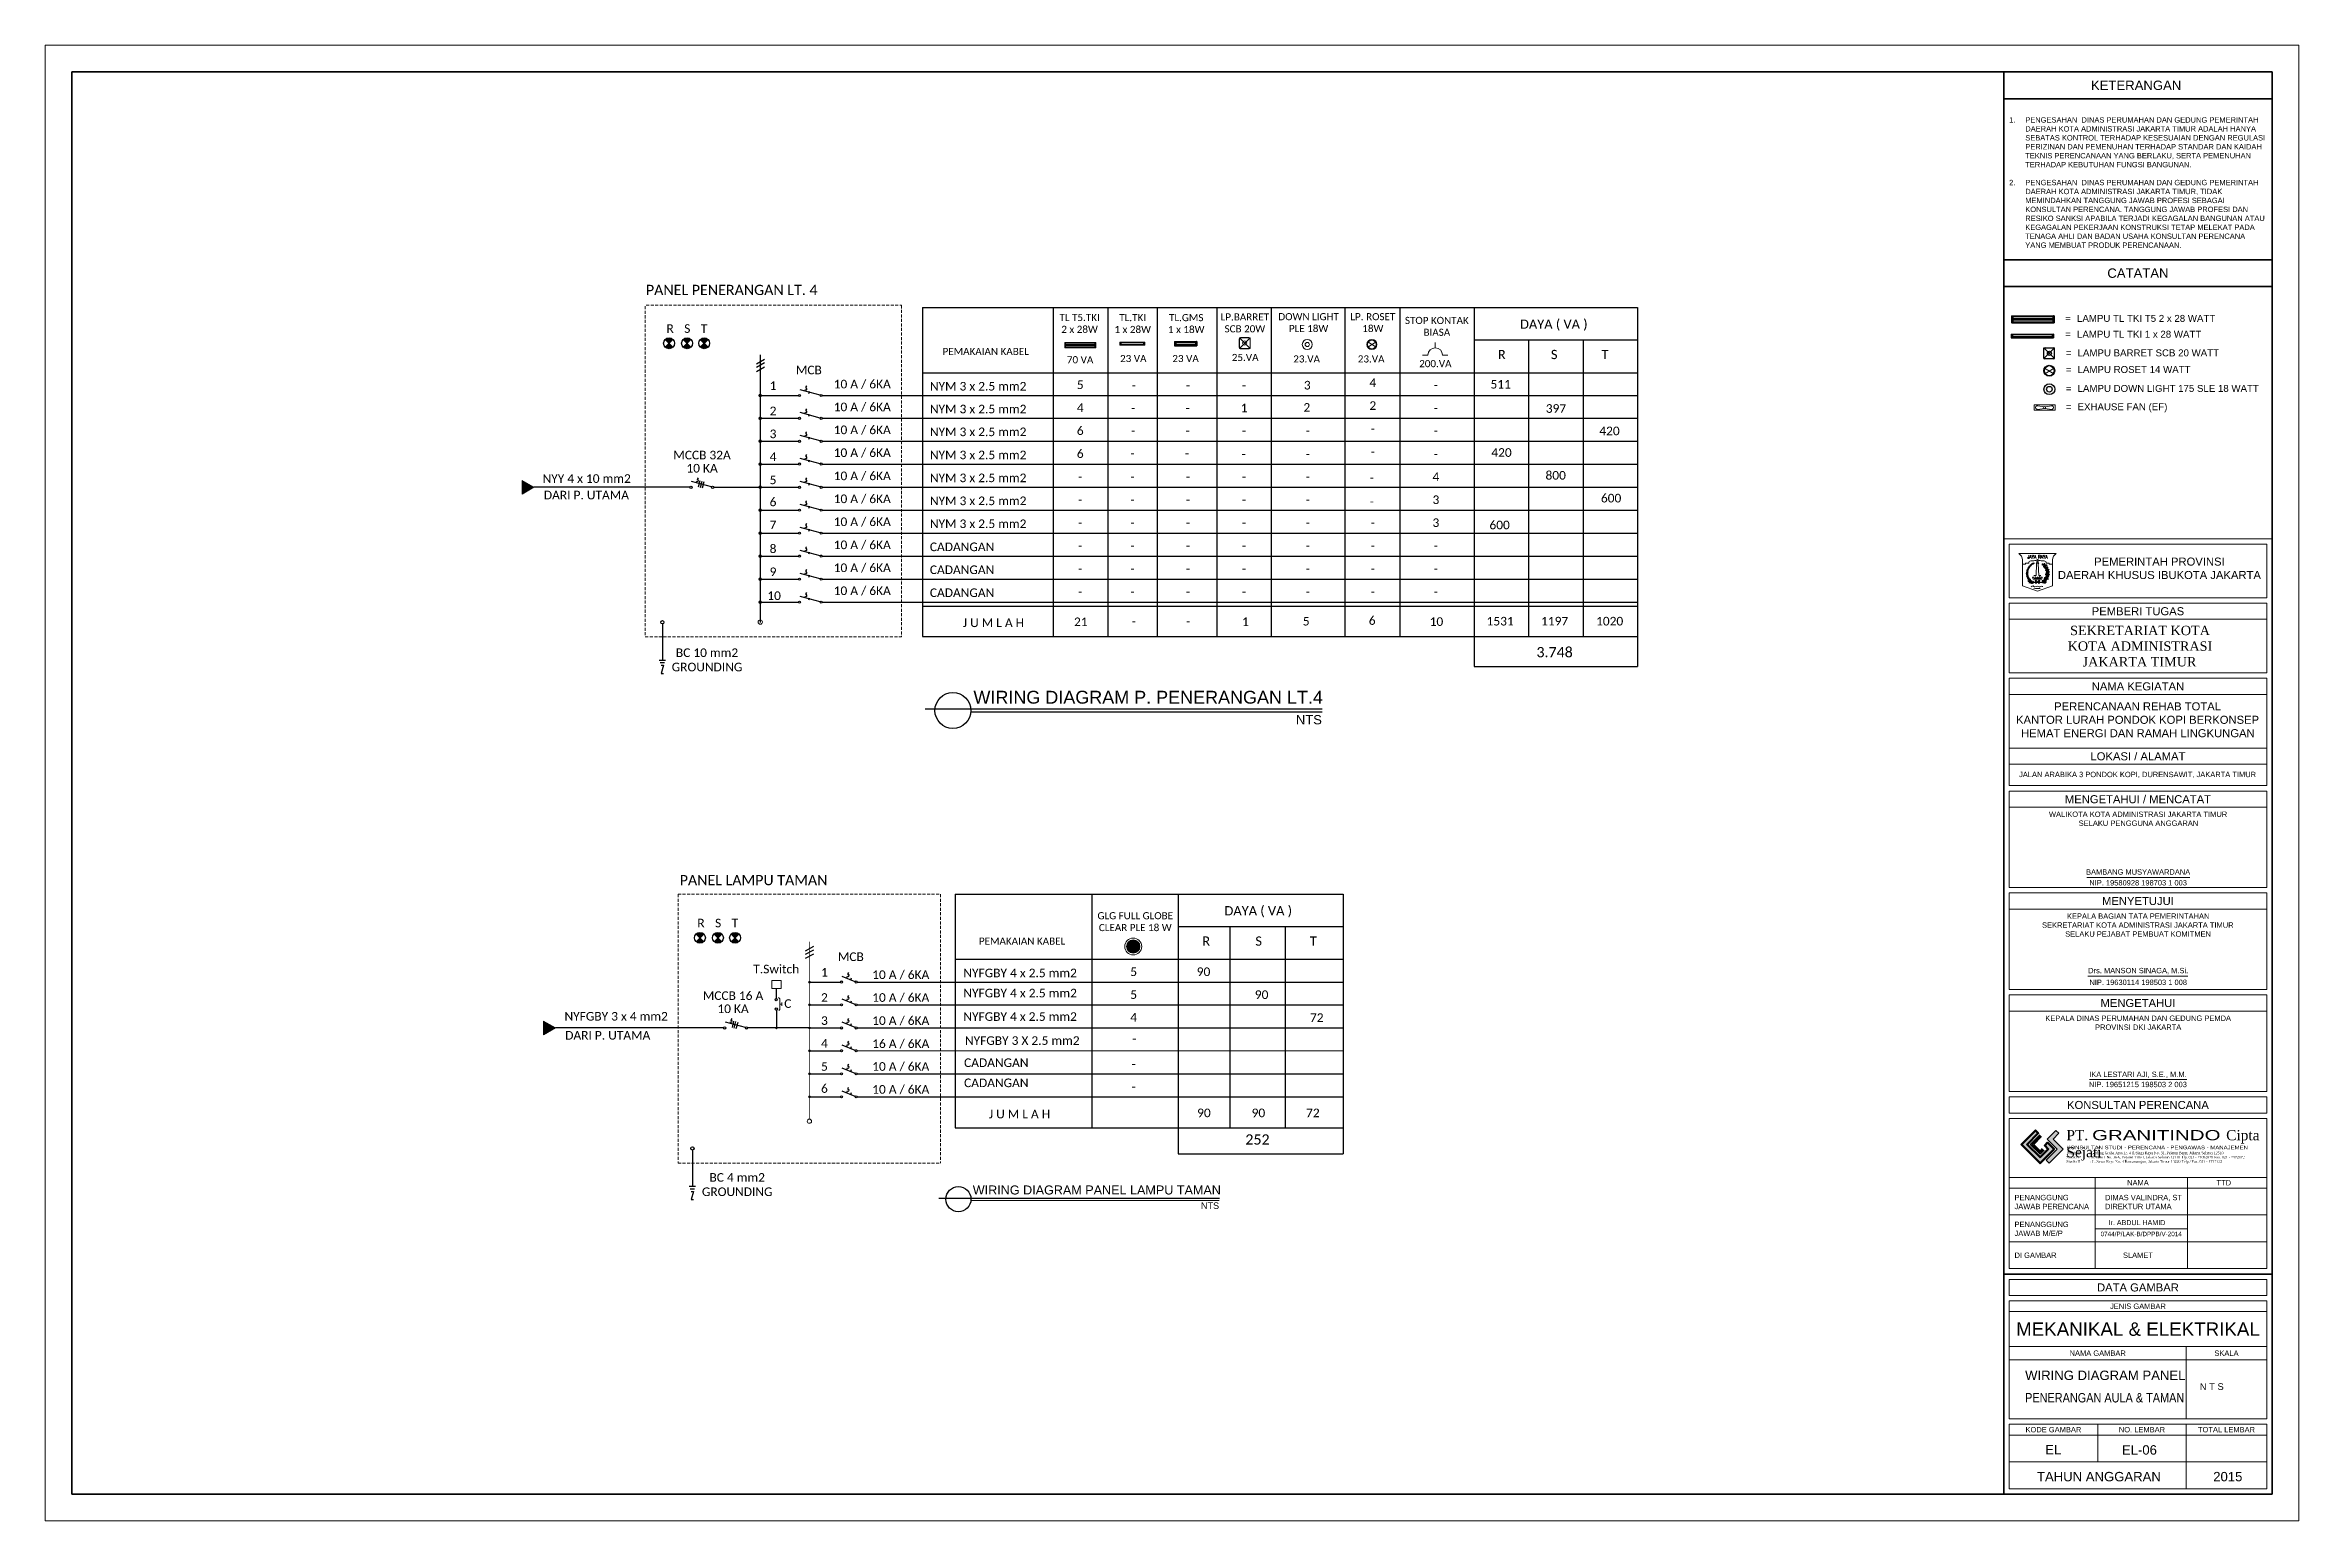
# Model space of a CAD drawing. Header units: millimetres. Extents: x -17012 to 53751, y -5570 to 5430.
# Drawn here: x 18963 to 35763, y -5570 to 5430 of the extents above; entities that cross this region are included whole.
import ezdxf
from ezdxf.enums import TextEntityAlignment as Align

# ---------------------------------------------------------------- set-up
doc = ezdxf.new("R2010")
doc.units = ezdxf.units.MM
doc.linetypes.add('DASHED2', pattern=[0.375, 0.25, -0.125])
for name, color, linetype in [('A6', 8, 'Continuous'), ('D1', 1, 'Continuous'), ('D2', 1, 'Continuous'), ('HCH', 8, 'Continuous'), ('HT', 8, 'Continuous'), ('potongan', 210, 'Continuous')]:
    doc.layers.add(name, color=color, linetype=linetype)
for name, color, linetype, lineweight in [('ars', 11, 'Continuous', 5), ('dinding', 5, 'Continuous', 15), ('GRS KOP', 1, 'Continuous', 35), ('HACH', 252, 'Continuous', 0), ('kop', 7, 'Continuous', 20), ('lan', 7, 'Continuous', 15), ('logo', 7, 'Continuous', 50), ('Notasi', 2, 'Continuous', 20)]:
    doc.layers.add(name, color=color, linetype=linetype, lineweight=lineweight)
doc.styles.add('BARU', font='complex.shx')
doc.styles.add('ST DIMENSI', font='calibri.ttf')
doc.styles.get("Standard").update_dxf_attribs({"font": 'arial.ttf'})
doc.styles.add('style2', font='verdana.ttf')

msp = doc.modelspace()

# ---------------------------------------------------------------- texts
at = {"color": 0, "style": 'style2'}
for s, insert, char_height, width, attachment_point in [('{\\fArial|b0|i0|c0|p34;WIRING DIAGRAM P. PENERANGAN LT.4}', (25883, 617), 95.89, 2938.19, 1), ('{\\fArial|b0|i0|c0|p34;NTS}', (28480, 436), 69.24, 767.88, 3), ('{\\fArial|b0|i0|c0|p34;WIRING DIAGRAM PANEL LAMPU TAMAN}', (25878, -3070), 67.12, 2512.7, 1), ('{\\fArial|b0|i0|c0|p34;NTS}', (27714, -3196), 48.46, 537.52, 3)]:
    msp.add_mtext(s, dxfattribs=dict(at, insert=insert, char_height=char_height, width=width, attachment_point=attachment_point))
at = {"layer": 'HCH', "color": 3}
for s, height, p in [('=', 51.6, (34021, 3367)), ('LAMPU TL TKI T5 2 x 28 WATT', 51.65, (34109, 3367)), ('=', 51.6, (34021, 3249)), ('LAMPU TL TKI 1 x 28 WATT', 51.65, (34109, 3249)), ('=', 51.6, (34025, 3110)), ('LAMPU BARRET SCB 20 WATT', 51.65, (34113, 3110)), ('LAMPU ROSET 14 WATT', 51.65, (34113, 2986)), ('=', 51.6, (34025, 2986)), ('=', 51.6, (34025, 2845)), ('LAMPU DOWN LIGHT 175 SLE 18 WATT', 51.65, (34113, 2845)), ('=', 51.6, (34025, 2708)), ('EXHAUSE FAN (EF)', 51.65, (34113, 2708))]:
    msp.add_text(s, height=height, dxfattribs=at).set_placement(p)
at = {"layer": 'Notasi', "color": 1, "width": 1934.32, "attachment_point": 2, "style": 'ST DIMENSI'}
for s, insert, char_height in [('PANEL PENERANGAN LT. 4', (24081, 3643), 76.31), ('3.748', (30215, 943), 76.3), ('PANEL LAMPU TAMAN', (24244, -756), 76.31), ('252', (28000, -2689), 76.3)]:
    msp.add_mtext(s, dxfattribs=dict(at, insert=insert, char_height=char_height))
at = {"layer": 'Notasi', "attachment_point": 2, "style": 'ST DIMENSI'}
for s, insert, char_height, width in [('TL T5.TKI\\P2 x 28W', (26674, 3426), 53, 330.44), ('TL.TKI\\P1 x 28W', (27070, 3425), 53, 340.29), ('TL.GMS\\P1 x 18W', (27469, 3425), 53, 340.29), ('LP.BARRET SCB 20W', (27906, 3430), 52.99, 394.5), ('DOWN LIGHT PLE 18W', (28381, 3432), 52.99, 550.17), ('LP. ROSET\\P18W', (28860, 3432), 53, 596.83), ('STOP KONTAK BIASA', (29337, 3404), 52.99, 552.91), ('DAYA ( VA ) ', (30209, 3384), 68.89, 571.52), ('R', (23622, 3349), 64.1, 1015.42), ('S', (23750, 3349), 64.1, 1015.42), ('T', (23875, 3349), 64.1, 1015.42), ('MCB', (24656, 3040), 64.1, 1015.42), ('PEMAKAIAN KABEL', (25974, 3173), 52.99, 648.4), ('70 VA', (26678, 3111), 53, 258.86), (' 23 VA', (27065, 3120), 53, 280.27), ('23 VA', (27464, 3120), 53, 280.27), (' 25.VA', (27899, 3128), 53, 219.23), (' 23.VA', (28357, 3117), 53, 219.23), (' 23.VA', (28838, 3117), 53, 219.23), ('200.VA', (29326, 3082), 53, 219.23), ('R', (29821, 3158), 68.9, 285), ('S', (30212, 3158), 68.9, 285), ('T', (30591, 3158), 68.9, 285), ('1', (24389, 2924), 64.1, 1015.42), ('10 A / 6KA', (25054, 2935), 64.1, 1109.16), ('NYM 3 x 2.5 mm2', (25918, 2919), 64.1, 1015.42), ('5', (26679, 2930), 64.1, 1015.42), ('-', (27079, 2927), 64.1, 1015.42), ('-', (27482, 2927), 64.1, 1015.42), ('-', (27900, 2927), 64.1, 1015.42), ('3', (28371, 2927), 64.1, 1015.42), ('4', (28860, 2946), 64.1, 1015.42), ('-', (29330, 2928), 64.1, 1015.42), ('511', (29813, 2934), 64.1, 1015.42), ('2', (24389, 2735), 64.1, 1015.42), ('10 A / 6KA', (25054, 2765), 64.1, 1109.16), ('NYM 3 x 2.5 mm2', (25918, 2749), 64.1, 1015.42), ('4', (26679, 2759), 64.1, 1015.42), ('-', (27073, 2757), 64.1, 1015.42), ('-', (27480, 2757), 64.1, 1015.42), ('1', (27900, 2757), 64.1, 1015.42), ('2', (28368, 2761), 64.1, 1015.42), ('2', (28860, 2775), 64.1, 1015.42), ('-', (29330, 2758), 64.1, 1015.42), ('397', (30225, 2753), 64.1, 1015.42), ('3', (24389, 2564), 64.1, 1015.42), ('10 A / 6KA', (25054, 2594), 64.1, 1109.16), ('NYM 3 x 2.5 mm2', (25918, 2579), 64.1, 1015.42), ('6', (26679, 2588), 64.1, 1015.42), ('-', (27073, 2587), 64.1, 1015.42), ('-', (27480, 2587), 64.1, 1015.42), ('-', (27900, 2587), 64.1, 1015.42), ('-', (28375, 2587), 64.1, 1015.42), ('-', (28860, 2604), 64.1, 1015.42), ('-', (29330, 2587), 64.1, 1015.42), ('420', (30624, 2586), 64.1, 1015.42), ('MCCB 32A', (23860, 2406), 64.1, 1015.42), ('4', (24389, 2394), 64.1, 1015.42), ('10 A / 6KA', (25054, 2424), 64.1, 1109.16), ('NYM 3 x 2.5 mm2', (25918, 2407), 64.1, 1015.42), ('6', (26679, 2417), 64.1, 1015.42), ('-', (27069, 2419), 64.1, 1015.42), ('-', (27475, 2419), 64.1, 1015.42), ('-', (27897, 2415), 64.1, 1015.42), ('-', (28375, 2415), 64.1, 1015.42), ('-', (28860, 2432), 64.1, 1015.42), ('-', (29330, 2415), 64.1, 1015.42), ('420', (29819, 2425), 64.1, 1015.42), ('NYY 4 x 10 mm2', (23000, 2231), 64.1, 1106.44), ('10 KA', (23860, 2308), 64.1, 1015.42), ('5', (24389, 2221), 64.1, 1015.42), ('10 A / 6KA', (25054, 2251), 64.1, 1109.16), ('NYM 3 x 2.5 mm2', (25918, 2236), 64.1, 1015.42), ('-', (26679, 2244), 64.1, 1015.42), ('-', (27069, 2244), 64.1, 1015.42), ('-', (27482, 2244), 64.1, 1015.42), ('-', (27900, 2244), 64.1, 1015.42), ('-', (28375, 2244), 64.1, 1015.42), ('-', (28852, 2237), 64.1, 1015.42), ('4', (29330, 2244), 64.1, 1015.42), ('800', (30223, 2255), 64.1, 1015.42), ('DARI P. UTAMA', (22998, 2108), 64.1, 1283.23), ('6', (24389, 2057), 64.1, 1015.42), ('10 A / 6KA', (25054, 2080), 64.1, 1109.16), ('NYM 3 x 2.5 mm2', (25918, 2065), 64.1, 1015.42), ('-', (26679, 2073), 64.1, 1015.42), ('-', (27069, 2073), 64.1, 1015.42), ('-', (27482, 2073), 64.1, 1015.42), ('-', (27900, 2073), 64.1, 1015.42), ('-', (28375, 2073), 64.1, 1015.42), ('-', (28853, 2060), 64.1, 1015.42), ('3', (29330, 2073), 64.1, 1015.42), ('600', (30636, 2085), 64.1, 1015.42), ('7', (24389, 1886), 64.1, 1015.42), ('10 A / 6KA', (25054, 1909), 64.1, 1109.16), ('NYM 3 x 2.5 mm2', (25918, 1894), 64.1, 1015.42), ('-', (26679, 1902), 64.1, 1015.42), ('-', (26679, 1902), 64.1, 1015.42), ('-', (27069, 1902), 64.1, 1015.42), ('-', (27482, 1902), 64.1, 1015.42), ('-', (27900, 1902), 64.1, 1015.42), ('-', (28375, 1902), 64.1, 1015.42), ('-', (28860, 1902), 64.1, 1015.42), ('3', (29330, 1902), 64.1, 1015.42), ('600', (29805, 1885), 64.1, 1015.42), ('8', (24389, 1708), 64.1, 1015.42), ('10 A / 6KA', (25054, 1737), 64.1, 1109.16), ('CADANGAN', (25798, 1722), 64.1, 1015.42), ('-', (26679, 1730), 64.1, 1015.42), ('-', (27069, 1730), 64.1, 1015.42), ('-', (27482, 1730), 64.1, 1015.42), ('-', (27900, 1730), 64.1, 1015.42), ('-', (28375, 1730), 64.1, 1015.42), ('-', (28860, 1730), 64.1, 1015.42), ('-', (29330, 1730), 64.1, 1015.42), ('9', (24389, 1536), 64.1, 1015.42), ('10 A / 6KA', (25054, 1566), 64.1, 1109.16), ('CADANGAN', (25798, 1551), 64.1, 1015.42), ('-', (26679, 1559), 64.1, 1015.42), ('-', (27069, 1559), 64.1, 1015.42), ('-', (27482, 1559), 64.1, 1015.42), ('-', (27900, 1559), 64.1, 1015.42), ('-', (28375, 1559), 64.1, 1015.42), ('-', (28860, 1559), 64.1, 1015.42), ('-', (29330, 1559), 64.1, 1015.42), ('10', (24397, 1358), 64.1, 1015.42), ('10 A / 6KA', (25054, 1395), 64.1, 1109.16), ('CADANGAN', (25798, 1380), 64.1, 1015.42), ('-', (26679, 1388), 64.1, 1015.42), ('-', (27069, 1388), 64.1, 1015.42), ('-', (27482, 1388), 64.1, 1015.42), ('-', (27900, 1388), 64.1, 1015.42), ('-', (28375, 1388), 64.1, 1015.42), ('-', (28860, 1388), 64.1, 1015.42), ('-', (29330, 1388), 64.1, 1015.42), ('6', (28855, 1173), 64.1, 1015.42), ('J U M L A H ', (26032, 1156), 64.1, 1015.42), ('21', (26683, 1163), 64.1, 1015.42), ('-', (27079, 1168), 64.1, 1015.42), ('-', (27483, 1168), 64.1, 1015.42), ('1', (27910, 1164), 64.1, 1015.42), ('5', (28363, 1168), 64.1, 1015.42), ('10', (29334, 1165), 64.1, 1015.42), ('1531', (29809, 1168), 64.1, 1015.42), ('1197', (30215, 1168), 64.1, 1015.42), ('1020', (30625, 1168), 64.1, 1015.42), ('BC 10 mm2 \\PGROUNDING', (23897, 933), 64.1, 1015.42), ('DAYA ( VA ) ', (28006, -988), 68.89, 571.52), ('R', (23852, -1082), 64.1, 1015.42), ('S', (23980, -1082), 64.1, 1015.42), ('T', (24105, -1082), 64.1, 1015.42), ('GLG FULL GLOBE CLEAR PLE 18 W', (27089, -1033), 52.99, 648.4), ('MCB', (24969, -1333), 64.1, 1015.42), ('PEMAKAIAN KABEL', (26245, -1222), 52.99, 648.4), ('R', (27618, -1214), 68.9, 285), ('S', (28009, -1214), 68.9, 285), ('T', (28416, -1214), 68.9, 285), ('T.Switch', (24413, -1425), 64.1, 1015.42), ('1', (24772, -1449), 64.1, 1015.42), ('10 A / 6KA', (25341, -1467), 64.1, 466.08), ('NYFGBY 4 x 2.5 mm2', (26231, -1454), 64.1, 1015.42), ('5', (27077, -1445), 64.1, 1015.42), ('90', (27598, -1445), 64.1, 1015.42), ('MCCB 16 A', (24091, -1623), 64.1, 1015.42), ('2', (24772, -1637), 64.1, 1015.42), ('10 A / 6KA', (25341, -1637), 64.1, 466.08), ('NYFGBY 4 x 2.5 mm2', (26231, -1604), 64.1, 1015.42), ('5', (27077, -1615), 64.1, 1015.42), ('90', (28031, -1616), 64.1, 1015.42), ('NYFGBY 3 x 4 mm2', (23220, -1777), 64.1, 1106.44), ('10 KA', (24091, -1721), 64.1, 1015.42), ('C', (24499, -1682), 64.1, 1015.42), ('3', (24772, -1809), 64.1, 1015.42), ('10 A / 6KA', (25341, -1809), 64.1, 466.08), ('NYFGBY 4 x 2.5 mm2', (26231, -1779), 64.1, 1015.42), ('4', (27077, -1785), 64.1, 1015.42), ('72', (28442, -1787), 64.1, 1015.42), ('DARI P. UTAMA', (23157, -1919), 64.1, 1283.23), ('4', (24772, -1979), 64.1, 1015.42), ('16 A / 6KA', (25341, -1981), 64.1, 466.08), ('NYFGBY 3 X 2.5 mm2', (26247, -1958), 64.1, 1015.42), ('-', (27082, -1944), 64.1, 1015.42), ('5', (24772, -2151), 64.1, 1015.42), ('10 A / 6KA', (25341, -2151), 64.1, 466.08), ('CADANGAN', (26053, -2123), 64.1, 1015.42), ('-', (27077, -2132), 64.1, 1015.42), ('6', (24772, -2315), 64.1, 1015.42), ('10 A / 6KA', (25341, -2322), 64.1, 466.08), ('CADANGAN', (26053, -2273), 64.1, 1015.42), ('-', (27077, -2302), 64.1, 1015.42), ('J U M L A H ', (26226, -2506), 64.1, 1015.42), ('90', (27601, -2497), 64.1, 1015.42), ('90', (28007, -2497), 64.1, 1015.42), ('72', (28413, -2497), 64.1, 1015.42), ('BC 4 mm2 \\PGROUNDING', (24122, -2978), 64.1, 1015.42)]:
    msp.add_mtext(s, dxfattribs=dict(at, insert=insert, char_height=char_height, width=width))

# ---------------------------------------------------------------- blocks, each defined once
blk = doc.blocks.new('hqrq')
at = {"layer": 'HCH', "color": 6}
for p, q in [((913260, 351551), (913264, 351551)), ((913260, 351551), (913260, 351516)), ((913260, 351516), (913264, 351516)), ((913264, 351516), (913260, 351516)), ((913264, 351551), (913438, 351551)), ((913264, 351551), (913264, 351516)), ((913268, 351537), (913264, 351537)), ((913268, 351536), (913264, 351536)), ((913268, 351530), (913264, 351530)), ((913268, 351529), (913264, 351529)), ((913264, 351516), (913438, 351516)), ((913264, 351516), (913438, 351516)), ((913268, 351538), (913268, 351527)), ((913432, 351541), (913270, 351541)), ((913270, 351541), (913270, 351525)), ((913432, 351525), (913270, 351525)), ((913432, 351541), (913432, 351525)), ((913434, 351538), (913434, 351527)), ((913434, 351537), (913438, 351537)), ((913434, 351536), (913438, 351536)), ((913434, 351530), (913438, 351530)), ((913434, 351529), (913438, 351529)), ((913438, 351551), (913438, 351516)), ((913442, 351551), (913438, 351551)), ((913442, 351516), (913438, 351516)), ((913438, 351516), (913442, 351516)), ((913442, 351551), (913442, 351516))]:
    blk.add_line(p, q, dxfattribs=at)
for centre, start, end in [((913270, 351538), 90, 180), ((913270, 351527), 180, 270), ((913432, 351538), 0, 90), ((913432, 351527), 270, 0)]:
    blk.add_arc(centre, 2.36, start, end, dxfattribs=at)
blk = doc.blocks.new('tlhh')
at = {"layer": 'HCH', "color": 2}
for p, q in [((910691, 351563), (910695, 351563)), ((910691, 351563), (910691, 351534)), ((910691, 351534), (910695, 351534)), ((910691, 351534), (910691, 351505)), ((910695, 351534), (910691, 351534)), ((910695, 351563), (911036, 351563)), ((910695, 351563), (910695, 351534)), ((910699, 351553), (910695, 351553)), ((910699, 351552), (910695, 351552)), ((910699, 351546), (910695, 351546)), ((910699, 351545), (910695, 351545)), ((910695, 351534), (911036, 351534)), ((910695, 351534), (910695, 351505)), ((910695, 351534), (911036, 351534)), ((910699, 351524), (910695, 351524)), ((910699, 351523), (910695, 351523)), ((910699, 351517), (910695, 351517)), ((910699, 351516), (910695, 351516)), ((910699, 351554), (910699, 351543)), ((910699, 351526), (910699, 351515)), ((911029, 351557), (910702, 351557)), ((910702, 351557), (910702, 351541)), ((911029, 351541), (910702, 351541)), ((911029, 351528), (910702, 351528)), ((910702, 351528), (910702, 351512)), ((911029, 351512), (910702, 351512)), ((911029, 351557), (911029, 351541)), ((911029, 351528), (911029, 351512)), ((911032, 351554), (911032, 351543)), ((911032, 351553), (911036, 351553)), ((911032, 351552), (911036, 351552)), ((911032, 351546), (911036, 351546)), ((911032, 351545), (911036, 351545)), ((911032, 351526), (911032, 351515)), ((911032, 351524), (911036, 351524)), ((911032, 351523), (911036, 351523)), ((911032, 351517), (911036, 351517)), ((911032, 351516), (911036, 351516)), ((911036, 351563), (911036, 351534)), ((911040, 351563), (911036, 351563)), ((911036, 351534), (911036, 351505)), ((911040, 351534), (911036, 351534)), ((911036, 351534), (911040, 351534)), ((911040, 351563), (911040, 351534)), ((911040, 351534), (911040, 351505)), ((910695, 351505), (910691, 351505)), ((910695, 351505), (911036, 351505)), ((911036, 351505), (911040, 351505))]:
    blk.add_line(p, q, dxfattribs=at)
for centre, start, end in [((910702, 351554), 90, 180), ((910702, 351543), 180, 270), ((910702, 351526), 90, 180), ((910702, 351515), 180, 270), ((911029, 351554), 0, 90), ((911029, 351543), 270, 0), ((911029, 351526), 0, 90), ((911029, 351515), 270, 0)]:
    blk.add_arc(centre, 2.36, start, end, dxfattribs=at)
blk = doc.blocks.new('mmj4')
at = {"layer": 'HCH', "color": 3}
for p, q in [((911156, 351563), (911160, 351563)), ((911156, 351563), (911156, 351534)), ((911156, 351534), (911160, 351534)), ((911160, 351534), (911156, 351534)), ((911160, 351563), (911500, 351563)), ((911160, 351563), (911160, 351534)), ((911164, 351553), (911160, 351553)), ((911164, 351552), (911160, 351552)), ((911164, 351546), (911160, 351546)), ((911164, 351545), (911160, 351545)), ((911160, 351534), (911500, 351534)), ((911160, 351534), (911500, 351534)), ((911164, 351554), (911164, 351543)), ((911494, 351557), (911166, 351557)), ((911166, 351557), (911166, 351541)), ((911494, 351541), (911166, 351541)), ((911493, 351557), (911493, 351541)), ((911496, 351554), (911496, 351543)), ((911496, 351553), (911500, 351553)), ((911496, 351552), (911500, 351552)), ((911496, 351546), (911500, 351546)), ((911496, 351545), (911500, 351545)), ((911500, 351563), (911500, 351534)), ((911504, 351563), (911500, 351563)), ((911504, 351534), (911500, 351534)), ((911500, 351534), (911504, 351534)), ((911504, 351563), (911504, 351534))]:
    blk.add_line(p, q, dxfattribs=at)
for centre, start, end in [((911166, 351554), 90, 180), ((911166, 351543), 180, 270), ((911494, 351554), 0, 90), ((911494, 351543), 270, 0)]:
    blk.add_arc(centre, 2.36, start, end, dxfattribs=at)
blk = doc.blocks.new('EDE 1E')
at = {"layer": 'HACH'}
for p, q in [((2603736, 335663), (2602871, 334799)), ((2602893, 335642), (2603714, 334820))]:
    blk.add_line(p, q, dxfattribs=at)
at = {"layer": 'HCH'}
for p, q in [((2602858, 334903), (2602858, 335558)), ((2602871, 335663), (2603736, 335663)), ((2602871, 334799), (2602871, 335663)), ((2602871, 334799), (2603736, 334799)), ((2602976, 335676), (2603631, 335676)), ((2602976, 334786), (2603631, 334786)), ((2603736, 334799), (2603736, 335663)), ((2603749, 334903), (2603749, 335558))]:
    blk.add_line(p, q, dxfattribs=at)
blk.add_circle((2603320, 335223), 169, dxfattribs=at)
for centre, start, end in [((2602976, 335558), 90, 180), ((2602976, 334903), 180, 270), ((2603631, 335558), 0, 90), ((2603631, 334903), 270, 0)]:
    blk.add_arc(centre, 118, start, end, dxfattribs=at)
blk = doc.blocks.new('E1C1')
at = {"layer": 'HACH'}
for p, q in [((2608244, 335411), (2609001, 334945)), ((2609036, 335411), (2608279, 334945))]:
    blk.add_line(p, q, dxfattribs=at)
blk.add_circle((2608640, 335206), 387, dxfattribs=at)
at = {"layer": 'HCH'}
blk.add_circle((2608640, 335206), 445, dxfattribs=at)
blk = doc.blocks.new('thr3')
at = {"layer": 'HCH'}
for radius in [44.5, 23.2]:
    blk.add_circle((912893, 351514), radius, dxfattribs=at)
blk = doc.blocks.new('TBN5R')
at = {"layer": 'dinding', "color": 1, "ltscale": 150}
for p, q in [((913908.9, 349718.4), (913904.4, 349745.8)), ((913915.9, 349718.4), (913920.4, 349745.8)), ((913908.9, 349713), (913904.4, 349685.6)), ((913915.9, 349713), (913920.4, 349685.6))]:
    blk.add_line(p, q, dxfattribs=at)
blk.add_lwpolyline([(913901.2, 349762.3), (913924.8, 349762.3), (913924.8, 349669.1), (913901.2, 349669.1)], close=True, dxfattribs=at)
blk.add_circle((913912.4, 349715.7), 4.41, dxfattribs=at)
for centre, start, end in [((913912.4, 349747.3), 349.15972, 190.84028), ((913912.4, 349684.1), 169.15972, 10.84028)]:
    blk.add_arc(centre, 8.12, start, end, dxfattribs=at)
blk = doc.blocks.new('logo granitindo baru')
at = {"layer": 'logo'}
for points in [[(1.03, 1.463), (0.916, 1.574), (0.366, 1.024), (1.1, 0.289), (1.652, 0.843), (1.392, 1.098), (1.281, 0.987), (1.423, 0.84), (1.102, 0.519), (0.594, 1.025)], [(1.721, 1.576), (1.381, 1.236), (1.771, 0.842), (1.341, 0.407), (1.454, 0.294), (2.001, 0.844), (1.609, 1.237), (1.835, 1.464)]]:
    blk.add_hatch(color=8, dxfattribs=at).paths.add_polyline_path(points)
at = {"layer": 'Defpoints'}
blk.add_point((9.7, 0), dxfattribs=at)
at = {"layer": 'logo'}
blk.add_lwpolyline([(1.03, 1.463), (0.916, 1.574), (0.366, 1.024), (1.1, 0.289), (1.652, 0.843), (1.392, 1.098), (1.281, 0.987), (1.423, 0.84), (1.102, 0.519), (0.594, 1.025), (1.03, 1.463), (0.916, 1.574)], dxfattribs=at)
at = {"layer": 'logo', "lineweight": 13}
for points in [[(1.089, 1.403), (0.713, 1.026), (1.101, 0.638), (1.258, 0.794)], [(1.112, 1.38), (0.759, 1.026), (1.101, 0.683), (1.235, 0.817)], [(1.134, 1.357), (0.803, 1.026), (1.101, 0.728), (1.213, 0.839)], [(1.157, 1.334), (0.85, 1.026), (1.101, 0.775), (1.189, 0.863)]]:
    blk.add_lwpolyline(points, dxfattribs=at)
at = {"layer": 'logo', "lineweight": 0}
blk.add_lwpolyline([(1.721, 1.576), (1.381, 1.236), (1.771, 0.842), (1.341, 0.407), (1.454, 0.294), (2.001, 0.844), (1.609, 1.237), (1.835, 1.464), (1.721, 1.576)], dxfattribs=at)
at = {"layer": 'logo', "insert": (2.134, 0.975), "char_height": 0.1, "attachment_point": 1}
blk.add_mtext_dynamic_manual_height_columns('{\\f@Arial Unicode MS|b0|i0|c0|p34;\\H1.4x;\\W1.2;KONSULTAN STUDI - PERENCANA - PENGAWAS - MANAJEMEN\\fTimes New Roman|b0|i0|c0|p18;\\P\\pt0.9;\\H0.71429x;\\W1;Domisili ^I: Gedung Graha Arsa Lt. 4 Jl.Siaga Raya No. 31, Pejaten Barat, Jakarta Selatan 12510\\PStudio I ^I: Jl. Batu I No. 36A, Pejaten Timur, Jakarta Selatan 12510 Tlp. 021 - 71082879 Fax. 021 - 7972072\\PStudio II          : Jl. Sawo Raya No. 4 Rawamangun, Jakarta Timur 13220 Telp / Fax. 021 - 4717152}', width=9.56937, gutter_width=0, heights=[1.67], dxfattribs=at)
at = {"layer": 'logo', "insert": (2.134, 1.589), "char_height": 0.4, "width": 7.66452, "attachment_point": 1}
blk.add_mtext('{\\fTimes New Roman|b0|i0|c0|p18;PT. \\fCityBlueprint|b0|i0|c2|p2;\\W1.5;GRANITINDO \\fTimes New Roman|b0|i0|c0|p18;\\W1;Cipta Sejati}', dxfattribs=at)
blk = doc.blocks.new('kop')
at = {"layer": 'ars'}
for p, q in [((74.521, 35.599), (74.496, 35.614)), ((74.534, 35.595), (74.538, 35.581)), ((74.578, 35.526), (74.553, 35.541)), ((74.578, 35.526), (74.581, 35.555)), ((74.6, 35.468), (74.612, 35.457)), ((74.614, 35.467), (74.614, 35.452)), ((74.634, 35.366), (74.615, 35.388)), ((74.631, 35.289), (74.635, 35.273)), ((74.634, 35.366), (74.643, 35.394)), ((74.642, 35.304), (74.637, 35.29)), ((74.472, 34.989), (74.502, 34.992)), ((74.537, 35.048), (74.537, 35.078)), ((74.552, 35.066), (74.578, 35.081)), ((74.621, 35.202), (74.607, 35.228)), ((74.621, 35.202), (74.64, 35.225))]:
    blk.add_line(p, q, dxfattribs=at)
for centre, radius, start, end in [((73.816, 35.253), 0.061, 2.2926, 66.75394), ((73.901, 35.312), 0.061, 182.2926, 246.75394), ((73.906, 35.362), 0.061, 172.39949, 236.86083), ((73.812, 35.319), 0.061, 352.39949, 56.86083), ((73.916, 35.414), 0.061, 164.61904, 229.08037), ((73.817, 35.384), 0.061, 344.61904, 49.08037), ((73.933, 35.316), 0.061, 120.67989, 185.14122), ((74.278, 35.315), 0.405, 114.0856, 237.63251), ((73.842, 35.364), 0.061, 300.67989, 5.14122), ((73.923, 35.456), 0.0488, 158.86486, 223.3262), ((73.936, 35.271), 0.061, 130.573, 195.03434), ((73.852, 35.424), 0.061, 292.89943, 357.36077), ((73.937, 35.365), 0.061, 112.89943, 177.36077), ((73.842, 35.44), 0.0488, 338.86486, 43.3262), ((73.837, 35.302), 0.061, 310.573, 15.03434), ((73.873, 35.469), 0.0488, 287.14526, 351.60659), ((73.935, 35.415), 0.0488, 107.14526, 171.60659), ((73.942, 35.493), 0.0488, 150.29963, 214.76097), ((73.859, 35.489), 0.0488, 330.29963, 34.76097), ((73.948, 35.451), 0.0488, 98.58003, 163.04136), ((73.894, 35.513), 0.0488, 278.58003, 343.04136), ((73.961, 35.528), 0.0488, 145.79893, 210.26027), ((73.879, 35.531), 0.0488, 325.79893, 30.26027), ((73.916, 35.552), 0.0488, 274.07933, 338.54067), ((73.965, 35.485), 0.0488, 94.07933, 158.54067), ((73.985, 35.56), 0.0488, 139.36791, 203.82924), ((73.904, 35.572), 0.0488, 319.36791, 23.82924), ((73.984, 35.517), 0.0488, 87.6483, 152.10964), ((73.943, 35.589), 0.0488, 267.6483, 332.10964), ((74.012, 35.589), 0.0488, 133.84164, 198.30297), ((73.932, 35.609), 0.0488, 313.84164, 18.30297), ((74.007, 35.547), 0.0488, 82.12203, 146.58337), ((73.973, 35.622), 0.0488, 262.12203, 326.58337), ((74.036, 35.612), 0.0439, 126.62395, 191.08528), ((73.967, 35.639), 0.0439, 306.62395, 11.08528), ((74.026, 35.575), 0.0439, 74.90434, 139.36568), ((74.005, 35.646), 0.0439, 254.90434, 319.36568), ((74, 35.656), 0.0352, 303.96096, 8.42229), ((74.054, 35.632), 0.0352, 123.96096, 188.42229), ((74.045, 35.603), 0.0352, 72.24135, 136.70269), ((74.03, 35.66), 0.0352, 252.24135, 316.70269), ((74.027, 35.676), 0.0352, 297.74061, 2.20194), ((74.078, 35.647), 0.0352, 117.74061, 182.20194), ((74.066, 35.619), 0.0352, 66.021, 130.48234), ((74.057, 35.677), 0.0352, 246.021, 310.48234), ((74.097, 35.661), 0.0281, 113.40069, 177.86202), ((74.058, 35.688), 0.0281, 293.40069, 357.86202), ((74.086, 35.64), 0.0281, 61.68108, 126.14242), ((74.082, 35.687), 0.0281, 241.68108, 306.14242), ((74.082, 35.701), 0.0281, 293.40069, 357.86202), ((74.121, 35.674), 0.0281, 113.40069, 177.86202), ((74.11, 35.653), 0.0281, 61.68108, 126.14242), ((74.106, 35.7), 0.0281, 241.68108, 306.14242), ((74.117, 35.713), 0.0281, 260.93685, 325.39819), ((74.136, 35.669), 0.0281, 80.93685, 145.39819), ((74.232, 35.315), 0.405, 302.36749, 44.48513), ((74.485, 35.674), 0.0613, 235.51536, 280.6207), ((74.445, 35.613), 0.0507, 1.42482, 71.62404), ((74.541, 35.601), 0.0613, 235.51536, 280.6207), ((74.589, 35.652), 0.0795, 151.18188, 225.99565), ((74.502, 35.54), 0.0507, 1.42482, 71.62404), ((74.526, 35.44), 0.0795, 20.9123, 95.72607), ((74.592, 35.547), 0.0795, 200.9123, 275.72607), ((74.464, 35.633), 0.0795, 331.18188, 45.99565), ((74.611, 35.596), 0.0507, 162.59462, 232.79384), ((74.623, 35.449), 0.0613, 217.22881, 262.33415), ((74.538, 35.6), 0.0613, 313.59796, 358.7033), ((74.663, 35.361), 0.0795, 171.16409, 245.97786), ((74.552, 35.301), 0.0795, 351.16409, 65.97786), ((74.566, 35.403), 0.0507, 343.13827, 53.33749), ((74.562, 35.252), 0.0507, 331.52956, 41.72878), ((74.684, 35.504), 0.0795, 133.19986, 208.01363), ((74.559, 35.525), 0.0795, 313.19986, 28.01363), ((74.682, 35.427), 0.0507, 150.06789, 220.26711), ((74.688, 35.241), 0.0507, 128.27812, 198.47734), ((74.721, 35.315), 0.0795, 113.30268, 188.11645), ((74.611, 35.377), 0.0795, 293.30268, 8.11645), ((74.611, 35.447), 0.0613, 301.07123, 346.17657), ((73.829, 35.191), 0.061, 12.66278, 77.12411), ((73.902, 35.264), 0.061, 192.66278, 257.12411), ((73.907, 35.225), 0.061, 200.21515, 264.67648), ((73.844, 35.143), 0.061, 20.21515, 84.67648), ((73.921, 35.183), 0.061, 206.16011, 270.62144), ((73.867, 35.095), 0.061, 26.16011, 90.62144), ((73.943, 35.23), 0.061, 140.94317, 205.40451), ((73.841, 35.243), 0.061, 320.94317, 25.40451), ((73.941, 35.145), 0.061, 208.50798, 272.96932), ((73.891, 35.055), 0.061, 28.50798, 92.96932), ((73.957, 35.19), 0.061, 140.94317, 205.40451), ((73.854, 35.203), 0.061, 320.94317, 25.40451), ((73.921, 35.015), 0.061, 40.03108, 104.49242), ((73.953, 35.113), 0.061, 220.03108, 284.49242), ((73.974, 35.153), 0.061, 146.90284, 211.36418), ((73.871, 35.155), 0.061, 326.90284, 31.36418), ((73.956, 34.978), 0.061, 49.20062, 113.66196), ((73.971, 35.08), 0.061, 229.20062, 293.66196), ((73.997, 35.115), 0.061, 146.69526, 211.1566), ((73.893, 35.117), 0.061, 326.69526, 31.1566), ((74.021, 35.084), 0.061, 144.86352, 209.32486), ((73.918, 35.089), 0.061, 324.86352, 29.32486), ((73.99, 34.949), 0.061, 44.42228, 108.88361), ((74.014, 35.049), 0.061, 224.42228, 288.88361), ((74.049, 35.054), 0.061, 144.49027, 208.9516), ((73.946, 35.059), 0.061, 324.49027, 28.9516), ((74.08, 35.031), 0.061, 156.18026, 220.64159), ((73.978, 35.016), 0.061, 336.18026, 40.64159), ((74.567, 35.052), 0.0795, 137.1076, 211.92137), ((74.441, 35.064), 0.0795, 317.1076, 31.92137), ((74.547, 34.969), 0.0507, 83.44322, 153.64244), ((74.537, 35.042), 0.0613, 234.44656, 279.55191), ((74.569, 34.993), 0.0612, 69.89618, 144.70994), ((74.541, 35.085), 0.0612, 249.89618, 324.70994), ((74.582, 35.119), 0.0613, 176.98724, 222.09259), ((74.509, 35.12), 0.0507, 302.89671, 13.09593), ((74.644, 35.186), 0.0795, 153.08913, 227.9029), ((74.627, 35.286), 0.0613, 205.62009, 250.72544), ((74.52, 35.163), 0.0795, 333.08913, 47.9029), ((74.629, 35.078), 0.0507, 106.58179, 176.78101), ((74.591, 35.141), 0.0613, 257.58513, 302.69047), ((74.602, 35.228), 0.0795, 271.02002, 345.83379), ((74.68, 35.129), 0.0795, 91.02002, 165.83379), ((74.63, 35.285), 0.0613, 279.28146, 324.3868)]:
    blk.add_arc(centre, radius, start, end, dxfattribs=at)
at = {"layer": 'ars', "color": 11}
for centre, radius, start, end in [((74.491, 34.995), 0.0613, 158.86957, 203.97492), ((74.422, 35.02), 0.0507, 284.77904, 354.97826), ((74.44, 34.986), 0.016, 270, 302.36749)]:
    blk.add_arc(centre, radius, start, end, dxfattribs=at)
at = {"layer": 'ars'}
for points, start_tangent, end_tangent in [([(74.461, 35.651), (74.466, 35.634), (74.45, 35.624), (74.429, 35.623), (74.426, 35.64), (74.439, 35.661), (74.444, 35.672), (74.461, 35.663), (74.461, 35.651)], (0.714442, -0.699695), (0.714442, -0.699695)), ([(74.518, 35.578), (74.523, 35.561), (74.507, 35.551), (74.486, 35.55), (74.483, 35.567), (74.496, 35.588), (74.501, 35.599), (74.518, 35.589), (74.518, 35.578)], (0.714442, -0.699695), (0.714442, -0.699695)), ([(74.594, 35.435), (74.593, 35.416), (74.574, 35.412), (74.555, 35.418), (74.556, 35.435), (74.576, 35.451), (74.584, 35.459), (74.597, 35.445), (74.594, 35.435)], (0.458819, -0.88853), (0.458819, -0.88853)), ([(74.596, 35.277), (74.591, 35.26), (74.572, 35.259), (74.554, 35.269), (74.559, 35.285), (74.581, 35.297), (74.591, 35.303), (74.601, 35.287), (74.596, 35.277)], (0.270637, -0.962681), (0.270637, -0.962681)), ([(74.571, 35.605), (74.582, 35.591), (74.6, 35.598), (74.612, 35.615), (74.601, 35.627), (74.576, 35.629), (74.564, 35.631), (74.562, 35.612), (74.571, 35.605)], (0.149901, -0.988701), (0.149901, -0.988701)), ([(74.644, 35.445), (74.652, 35.429), (74.671, 35.432), (74.687, 35.445), (74.678, 35.46), (74.654, 35.467), (74.643, 35.472), (74.637, 35.453), (74.644, 35.445)], (-0.068112, -0.997678), (-0.068112, -0.997678)), ([(74.66, 35.272), (74.661, 35.253), (74.68, 35.25), (74.699, 35.256), (74.697, 35.273), (74.677, 35.288), (74.669, 35.297), (74.656, 35.282), (74.66, 35.272)], (-0.433585, -0.901113), (-0.433585, -0.901113)), ([(74.463, 35.013), (74.447, 35.004), (74.433, 35.018), (74.428, 35.037), (74.443, 35.045), (74.467, 35.037), (74.479, 35.034), (74.474, 35.016), (74.463, 35.013)], (-0.515761, -0.856733), (-0.515761, -0.856733)), ([(74.551, 35.127), (74.539, 35.113), (74.521, 35.122), (74.51, 35.139), (74.522, 35.151), (74.547, 35.151), (74.559, 35.152), (74.56, 35.133), (74.551, 35.127)], (-0.223771, -0.974642), (-0.223771, -0.974642)), ([(74.549, 35.011), (74.537, 34.997), (74.548, 34.981), (74.566, 34.972), (74.576, 34.985), (74.573, 35.01), (74.573, 35.022), (74.554, 35.021), (74.549, 35.011)], (-0.942817, -0.33331), (-0.942817, -0.33331)), ([(74.614, 35.117), (74.608, 35.1), (74.624, 35.089), (74.645, 35.088), (74.649, 35.104), (74.636, 35.126), (74.631, 35.137), (74.614, 35.128), (74.614, 35.117)], (-0.735998, -0.676983), (-0.735998, -0.676983))]:
    blk.add_spline(points, degree=3, dxfattribs=dict(at, start_tangent=start_tangent, end_tangent=end_tangent))
for points in [[(74.445, 34.97), (74.47, 34.975), (74.522, 34.973), (74.56, 34.955)], [(74.445, 34.97), (74.468, 34.959), (74.518, 34.947), (74.56, 34.955)]]:
    blk.add_spline(points, degree=3, dxfattribs=at)
at = {"layer": 'GRS KOP'}
for p, q in [((73, 1), (73, 54)), ((83, 1), (83, 54)), ((73, 53), (83, 53)), ((73, 47), (83, 47)), ((73, 46), (83, 46)), ((73, 9.2), (83, 9.2))]:
    blk.add_line(p, q, dxfattribs=at)
blk.add_lwpolyline([(1, 54), (83, 54), (83, 1), (1, 1)], close=True, dxfattribs=at)
at = {"layer": 'kop', "color": 7}
for p, q in [((84, 55), (0, 55)), ((0, 55), (0, 0)), ((84, 55), (84, 0)), ((84, 55), (84, 0)), ((74.205, 35.69), (74.305, 35.69)), ((74.225, 35.67), (74.205, 35.23)), ((74.235, 35.698), (74.275, 35.698)), ((74.285, 35.67), (74.305, 35.23)), ((74.075, 35.17), (74.124, 35.17)), ((74.075, 35.17), (74.095, 35.09)), ((74.095, 35.09), (74.415, 35.09)), ((74.124, 35.23), (74.124, 35.228)), ((74.124, 35.23), (74.205, 35.23)), ((74.124, 35.228), (74.129, 35.228)), ((74.124, 35.17), (74.134, 35.13)), ((74.134, 35.13), (74.376, 35.13)), ((74.195, 35.15), (74.235, 35.15)), ((74.275, 35.15), (74.315, 35.15)), ((74.305, 35.23), (74.386, 35.23)), ((74.376, 35.13), (74.386, 35.17)), ((74.381, 35.228), (74.386, 35.228)), ((74.386, 35.23), (74.386, 35.228)), ((74.386, 35.17), (74.435, 35.17)), ((74.415, 35.09), (74.435, 35.17)), ((0, 0), (84, 0))]:
    blk.add_line(p, q, dxfattribs=at)
at = {"layer": 'kop'}
for p, q in [((83, 36.6), (73, 36.6)), ((73.2, 34.4), (73.2, 36.4)), ((82.8, 36.4), (73.2, 36.4)), ((82.8, 34.4), (82.8, 36.4)), ((82.8, 34.4), (73.2, 34.4)), ((73.2, 31.6), (73.2, 34.2)), ((82.8, 34.2), (73.2, 34.2)), ((82.8, 31.6), (82.8, 34.2)), ((82.8, 33.6), (73.2, 33.6)), ((82.8, 31.6), (73.2, 31.6)), ((73.2, 27.4), (73.2, 31.4)), ((82.8, 31.4), (73.2, 31.4)), ((82.8, 27.4), (82.8, 31.4)), ((82.8, 30.8), (73.2, 30.8)), ((82.8, 28.8), (73.2, 28.8)), ((82.8, 28.2), (73.2, 28.2)), ((82.8, 27.4), (73.2, 27.4)), ((73.2, 23.6), (73.2, 27.2)), ((82.8, 27.2), (73.2, 27.2)), ((82.8, 23.6), (82.8, 27.2)), ((82.8, 26.6), (73.2, 26.6)), ((82.8, 23.6), (73.2, 23.6)), ((76.089, 23.976), (79.928, 23.976)), ((73.2, 19.8), (73.2, 23.4)), ((82.8, 23.4), (73.2, 23.4)), ((82.8, 22.8), (73.2, 22.8)), ((82.8, 19.8), (82.8, 23.4)), ((76.127, 20.296), (79.863, 20.296)), ((82.8, 19.8), (73.2, 19.8)), ((73.2, 16), (73.2, 19.6)), ((82.8, 19.6), (73.2, 19.6)), ((82.8, 16), (82.8, 19.6)), ((82.8, 19), (73.2, 19)), ((82.8, 16), (73.2, 16)), ((73.2, 9.4), (73.2, 15)), ((82.8, 15), (73.2, 15)), ((82.8, 9.4), (82.8, 15)), ((82.8, 12.8), (73.2, 12.8)), ((76.4, 9.4), (76.4, 12.8)), ((79.842, 9.4), (79.842, 12.8)), ((82.8, 12.4), (73.2, 12.4)), ((73.2, 12.4), (73.2, 11.4)), ((82.8, 11.4), (73.2, 11.4)), ((82.8, 10.4), (73.2, 10.4)), ((82.8, 9.4), (73.2, 9.4)), ((73.2, 7.8), (82.8, 7.8)), ((73.2, 6.5), (82.8, 6.5)), ((73.2, 6), (82.8, 6)), ((79.8, 3.8), (79.8, 6.5)), ((76.5, 2.2), (76.5, 3.6)), ((79.8, 1.2), (79.8, 3.6)), ((73.2, 3.2), (82.8, 3.2)), ((73.2, 2.2), (82.8, 2.2))]:
    blk.add_line(p, q, dxfattribs=at)
at = {"layer": 'kop', "color": 5}
for p, q in [((74.955, 36.05), (73.555, 36.05)), ((73.695, 35.81), (73.695, 34.85)), ((73.695, 35.65), (73.815, 35.65)), ((73.815, 35.69), (73.815, 35.65)), ((73.815, 35.69), (73.935, 35.69)), ((73.935, 35.73), (73.935, 35.69)), ((74.575, 35.73), (74.575, 35.69)), ((74.695, 35.69), (74.575, 35.69)), ((74.695, 35.69), (74.695, 35.65)), ((74.815, 35.65), (74.695, 35.65)), ((74.815, 35.81), (74.815, 34.85)), ((73.695, 34.85), (74.255, 34.65)), ((74.225, 34.95), (74.171, 35.022)), ((74.255, 34.986), (74.203, 35.046)), ((74.225, 34.95), (74.21, 34.93)), ((74.255, 34.986), (74.307, 35.046)), ((74.255, 34.65), (74.815, 34.85)), ((74.285, 34.95), (74.339, 35.022)), ((74.285, 34.95), (74.3, 34.93))]:
    blk.add_line(p, q, dxfattribs=at)
at = {"layer": 'kop', "color": 7}
for points in [[(74.235, 35.698), (74.233, 35.701), (74.231, 35.704), (74.229, 35.707), (74.228, 35.71), (74.227, 35.713), (74.227, 35.715), (74.226, 35.718), (74.226, 35.72), (74.226, 35.723), (74.226, 35.725), (74.226, 35.728), (74.226, 35.731), (74.226, 35.733), (74.227, 35.736), (74.228, 35.738), (74.229, 35.741), (74.23, 35.743), (74.232, 35.746), (74.234, 35.749), (74.236, 35.753), (74.24, 35.758), (74.244, 35.763), (74.249, 35.77), (74.255, 35.778)], [(74.275, 35.698), (74.277, 35.701), (74.279, 35.704), (74.281, 35.707), (74.282, 35.71), (74.283, 35.713), (74.283, 35.715), (74.284, 35.718), (74.284, 35.72), (74.284, 35.723), (74.284, 35.725), (74.284, 35.728), (74.284, 35.731), (74.284, 35.733), (74.283, 35.736), (74.282, 35.738), (74.281, 35.741), (74.28, 35.743), (74.278, 35.746), (74.276, 35.749), (74.274, 35.753), (74.27, 35.758), (74.266, 35.763), (74.261, 35.77), (74.255, 35.778)]]:
    blk.add_lwpolyline(points, dxfattribs=at)
at = {"layer": 'kop', "color": 1}
blk.add_lwpolyline([(74.07, 34.97), (74.44, 34.97)], close=True, dxfattribs=at)
at = {"layer": 'kop', "color": 5}
for points in [[(74.21, 34.97), (74.18, 34.93)], [(74.3, 34.97), (74.33, 34.93)]]:
    blk.add_lwpolyline(points, dxfattribs=at)
at = {"layer": 'kop'}
for points in [[(76.189, 16.449), (79.826, 16.449)], [(76.4, 10.882), (79.842, 10.882)]]:
    blk.add_lwpolyline(points, dxfattribs=at)
for points in [[(73.2, 15.2), (82.8, 15.2), (82.8, 15.8), (73.2, 15.8)], [(73.2, 8.4), (82.8, 8.4), (82.8, 9), (73.2, 9)], [(73.2, 3.8), (82.8, 3.8), (82.8, 8.2), (73.2, 8.2)], [(73.2, 1.2), (82.8, 1.2), (82.8, 3.6), (73.2, 3.6)]]:
    blk.add_lwpolyline(points, close=True, dxfattribs=at)
at = {"layer": 'kop', "color": 5}
for centre, radius, start, end in [((73.419, 35.81), 0.276, 0, 60.51287), ((73.975, 35.73), 0.04, 90, 180), ((74.535, 35.73), 0.04, 0, 90), ((75.091, 35.81), 0.276, 119.48713, 180), ((74.187, 35.034), 0.02, 36.8699, 216.8699), ((74.323, 35.034), 0.02, 323.1301, 143.1301)]:
    blk.add_arc(centre, radius, start, end, dxfattribs=at)
at = {"layer": 'kop', "color": 7}
for centre, radius, start, end in [((74.198, 35.663), 0.0283, 15, 75), ((74.312, 35.663), 0.0283, 105, 165), ((74.079, 35.119), 0.12, 15, 65.38943), ((74.255, 35.15), 0.02, 0, 180), ((74.431, 35.119), 0.12, 114.61057, 165)]:
    blk.add_arc(centre, radius, start, end, dxfattribs=at)
at = {"layer": 'kop', "color": 1}
blk.add_arc((74.07, 34.986), 0.016, 237.63251, 270, dxfattribs=at)
at = {"layer": 'kop', "color": 5}
for points in [[(74.255, 35.83), (74.232, 35.807), (74.2, 35.793), (74.12, 35.782), (74.046, 35.777), (73.975, 35.77)], [(74.255, 35.83), (74.278, 35.807), (74.31, 35.793), (74.39, 35.782), (74.464, 35.777), (74.535, 35.77)], [(74.023, 34.99), (74.006, 34.984), (73.974, 34.992), (73.925, 35.01), (73.891, 35.041)], [(74.038, 34.971), (74.016, 34.967), (73.997, 34.959), (73.964, 34.956), (73.932, 34.964)], [(74.082, 34.965), (74.066, 34.956), (74.034, 34.952), (74.006, 34.952), (73.992, 34.948)], [(74.015, 34.807), (74.089, 34.844), (74.162, 34.807), (74.249, 34.833), (74.326, 34.809), (74.4, 34.83), (74.45, 34.817)], [(74.125, 34.97), (74.104, 34.959), (74.093, 34.947), (74.051, 34.932), (74.033, 34.937)], [(74.113, 34.984), (74.085, 34.986), (74.071, 34.993), (74.051, 34.993)], [(74.125, 34.97), (74.112, 34.996), (74.085, 35.02), (74.081, 35.031)], [(74.12, 34.747), (74.16, 34.759), (74.204, 34.744), (74.255, 34.753), (74.3, 34.744), (74.332, 34.758), (74.357, 34.749)]]:
    blk.add_spline(points, degree=3, dxfattribs=at)
at = {"xscale": 0.9500000000000455, "yscale": 0.9500000000000455, "zscale": 0.9500000000000455}
blk.add_blockref('logo granitindo baru', (73.307, 13.056), dxfattribs=at)
at = {"layer": 'kop'}
for s, height, p in [('KETERANGAN ', 0.35, (78, 53.5)), ('CATATAN', 0.35, (78, 46.5)), ('DAERAH KHUSUS IBUKOTA JAKARTA', 0.29998, (78.8, 35.25)), ('PEMERINTAH PROVINSI', 0.29998, (78.8, 35.75)), ('PEMBERI TUGAS', 0.3, (78, 33.9)), ('NAMA KEGIATAN', 0.3, (78, 31.1)), ('LOKASI / ALAMAT', 0.3, (78, 28.5)), ('JALAN ARABIKA 3 PONDOK KOPI, DURENSAWIT, JAKARTA TIMUR', 0.2, (77.986, 27.8)), ('MENGETAHUI / MENCATAT', 0.3, (78, 26.9)), ('BAMBANG MUSYAWARDANA', 0.19926, (78.007, 24.183)), ('NIP. 19580928 198703 1 003', 0.19926, (78.007, 23.78)), ('MENYETUJUI', 0.3, (78, 23.1)), ('Drs. MANSON SINAGA, M.Si.', 0.19926, (78.009, 20.496)), ('NIP. 19630114 198503 1 008', 0.19926, (78.009, 20.071)), ('MENGETAHUI', 0.3, (78, 19.3)), ('NIP. 19651215 198503 2 003', 0.2, (77.999, 16.264)), ('IKA LESTARI AJI, S.E., M.M.', 0.2, (77.999, 16.625)), ('KONSULTAN PERENCANA', 0.3, (78, 15.5)), ('NAMA', 0.2, (78, 12.6)), ('TTD', 0.2, (81.2, 12.6)), ('DATA GAMBAR', 0.3, (78, 8.7)), ('JENIS GAMBAR', 0.2, (78, 8)), ('MEKANIKAL & ELEKTRIKAL', 0.5, (78, 7.146)), ('NAMA GAMBAR', 0.2, (76.5, 6.25)), ('SKALA', 0.2, (81.3, 6.25)), ('KODE GAMBAR', 0.2, (74.85, 3.4)), ('NO. LEMBAR', 0.2, (78.15, 3.4)), ('TOTAL LEMBAR', 0.2, (81.3, 3.4)), ('EL', 0.35, (74.844, 2.65)), ('TAHUN ANGGARAN', 0.35, (76.545, 1.65)), ('2015', 0.35, (81.349, 1.65))]:
    blk.add_text(s, height=height, dxfattribs=at).set_placement(p, align=Align.MIDDLE)
at = {"layer": 'kop', "color": 5, "style": 'BARU', "width": 0.9}
blk.add_text('JAYA RAYA', height=0.12, dxfattribs=at).set_placement((74.255, 35.93), align=Align.MIDDLE)
at = {"layer": 'kop'}
blk.add_text('0744/P/LAK-B/DPPB/V-2014', height=0.16877, dxfattribs=at).set_placement((78.122, 10.609), align=Align.CENTER)
for s, insert, char_height, width, attachment_point in [('\\pi-0.6,l0.6,t0.6;1.^IPENGESAHAN  DINAS PERUMAHAN DAN GEDUNG PEMERINTAH DAERAH KOTA ADMINISTRASI JAKARTA TIMUR ADALAH HANYA SEBATAS KONTROL TERHADAP KESESUAIAN DENGAN REGULASI PERIZINAN DAN PEMENUHAN TERHADAP STANDAR DAN KAIDAH TEKNIS PERENCANAAN YANG BERLAKU, SERTA PEMENUHAN TERHADAP KEBUTUHAN FUNGSI BANGUNAN.\\P\\P2.^IPENGESAHAN  DINAS PERUMAHAN DAN GEDUNG PEMERINTAH DAERAH KOTA ADMINISTRASI JAKARTA TIMUR, TIDAK MEMINDAHKAN TANGGUNG JAWAB PROFESI SEBAGAI KONSULTAN PERENCANA. TANGGUNG JAWAB PROFESI DAN RESIKO SANKSI APABILA TERJADI KEGAGALAN BANGUNAN ATAU KEGAGALAN PEKERJAAN KONSTRUKSI TETAP MELEKAT PADA TENAGA AHLI DAN BADAN USAHA KONSULTAN PERENCANA YANG MEMBUAT PRODUK PERENCANAAN.', (73.2, 49.875), 0.2, 9.6, 4), ('PENANGGUNG\\PJAWAB PERENCANA', (73.4, 12.15), 0.2, 8.33062, 1), ('DIMAS VALINDRA, ST\\PDIREKTUR UTAMA', (76.77, 12.15), 0.2, 8.16499, 1), ('PENANGGUNG\\PJAWAB M/E/P', (73.4, 11.15), 0.2, 8.79211, 1), ('\\pi0.69141;Ir. ABDUL HAMID', (76.213, 11.211), 0.1893, 3.45995, 1), ('DI GAMBAR', (73.4, 10), 0.2, 7.59768, 1)]:
    blk.add_mtext(s, dxfattribs=dict(at, insert=insert, char_height=char_height, width=width, attachment_point=attachment_point))
at = {"layer": 'kop', "attachment_point": 1, "style": 'BARU'}
for s, width, insert, char_height in [('\\pi1.4375;{\\fRomantic|b0|i0|c2|p2;SEKRETARIAT KOTA\\P\\pi1.3461;KOTA ADMINISTRASI\\P\\pi1.9027;JAKARTA TIMUR}', 7.94943, (74.033, 33.359), 0.35), ('\\pi0.65609;{\\fArial|b0|i0|c0|p34;WALIKOTA KOTA ADMINISTRASI JAKARTA TIMUR\\P\\pi1.7645;SELAKU PENGGUNA ANGGARAN}', 7.94943, (74.027, 26.434), 0.2), ('\\pi1.5072;{\\fArial|b0|i0|c0|p34;KEPALA BAGIAN TATA PEMERINTAHAN\\P\\pi0.57794;SEKRETARIAT KOTA ADMINISTRASI JAKARTA TIMUR\\P\\pi1.4412;SELAKU PEJABAT PEMBUAT KOMITMEN}', 8.28085, (73.847, 22.638), 0.2), ('\\pi0.5226;{\\fArial|b0|i0|c0|p34;KEPALA DINAS PERUMAHAN DAN GEDUNG PEMDA\\P\\pi2.3784;PROVINSI DKI JAKARTA}', 7.94943, (74.022, 18.833), 0.2)]:
    blk.add_mtext_dynamic_manual_height_columns(s, width=width, gutter_width=1.5, heights=[0], dxfattribs=dict(at, insert=insert, char_height=char_height))
at = {"layer": 'kop', "insert": (73.364, 30.505), "char_height": 0.3, "attachment_point": 1}
blk.add_mtext_dynamic_manual_height_columns('\\pi1.5136;PERENCANAAN REHAB TOTAL \\P\\pi0.093811;KANTOR LURAH PONDOK KOPI BERKONSEP \\P\\pi0.27839;HEMAT ENERGI DAN RAMAH LINGKUNGAN', width=9.19785, gutter_width=1.5, heights=[0], dxfattribs=at)
at = {"layer": 'kop', "style": 'BARU', "flags": 4}
for p, height in [((73.8, 5.4), 0.35), ((73.8, 4.9), 0.35), ((80.303, 5.382), 0.25), ((73.8, 4.4), 0.35), ((80.303, 4.882), 0.25), ((80.303, 4.382), 0.25)]:
    blk.add_attdef('-', p, '', height=height, dxfattribs=at)
at = {"layer": 'kop', "flags": 4}
for tag, p in [('AR-00', (78.057, 2.648)), ('00', (81.238, 2.647))]:
    blk.add_attdef(tag, text='', height=0.35, dxfattribs=at).set_placement(p, align=Align.MIDDLE)

# ---------------------------------------------------------------- hatches: boundary and pattern name
at = {"layer": 'dinding'}
for points in [[(24304, 2818, 1), (24284, 2818, 1)], [(24304, 2648, 1), (24284, 2648, 1)], [(24304, 2477, 1), (24284, 2477, 1)], [(22518, 2185), (22518, 2083), (22606, 2134)], [(24304, 2307, 1), (24284, 2307, 1)], [(24304, 2134, 1), (24284, 2134, 1)], [(24304, 1963, 1), (24284, 1963, 1)], [(24304, 1792, 1), (24284, 1792, 1)], [(24304, 1621, 1), (24284, 1621, 1)], [(24304, 1449, 1), (24284, 1449, 1)], [(24304, 1278, 1), (24284, 1278, 1)], [(24667, -1554, 1), (24654, -1554, 1)], [(22678, -1845), (22678, -1947), (22767, -1896)], [(24667, -1724, 1), (24654, -1724, 1)], [(24420, -1896, 1), (24407, -1896, 1)], [(24667, -1896, 1), (24654, -1896, 1)], [(24667, -2066, 1), (24654, -2066, 1)], [(24667, -2238, 1), (24654, -2238, 1)], [(24667, -2409, 1), (24654, -2409, 1)]]:
    msp.add_hatch(color=1, dxfattribs=at).paths.add_polyline_path(points)
at = {"layer": 'kop'}
h = msp.add_hatch(color=256, dxfattribs=at)
h.paths.add_polyline_path([(23642, 3235, 0.414214), (23585, 3235), (23614, 3207)])
h.paths.add_polyline_path([(23614, 3207), (23585, 3178, 0.414214), (23642, 3178)])
h = msp.add_hatch(color=256, dxfattribs=at)
h.paths.add_polyline_path([(23777, 3235, 0.414214), (23720, 3235), (23748, 3207)])
h.paths.add_polyline_path([(23748, 3207), (23720, 3178, 0.414214), (23777, 3178)])
h = msp.add_hatch(color=256, dxfattribs=at)
h.paths.add_polyline_path([(23905, 3235, 0.414214), (23847, 3235), (23876, 3207)])
h.paths.add_polyline_path([(23876, 3207), (23847, 3178, 0.414214), (23905, 3178)])
h = msp.add_hatch(color=256, dxfattribs=at)
h.paths.add_polyline_path([(23872, -1196, 0.414214), (23815, -1196), (23844, -1224)])
h.paths.add_polyline_path([(23844, -1224), (23815, -1253, 0.414214), (23872, -1253)])
h = msp.add_hatch(color=256, dxfattribs=at)
h.paths.add_polyline_path([(24007, -1196, 0.414214), (23950, -1196), (23978, -1224)])
h.paths.add_polyline_path([(23978, -1224), (23950, -1253, 0.414214), (24007, -1253)])
h = msp.add_hatch(color=256, dxfattribs=at)
h.paths.add_polyline_path([(24135, -1196, 0.414214), (24077, -1196), (24106, -1224)])
h.paths.add_polyline_path([(24106, -1224), (24077, -1253, 0.414214), (24135, -1253)])
msp.add_hatch(color=256, dxfattribs=at).paths.add_polyline_path([(27124, -1289, 1), (27025, -1289, 1)])

# ---------------------------------------------------------------- linework, layer by layer
at = {"layer": 'A6'}
for p, q in [((25503, 3473), (25503, 1704)), ((25503, 3473), (30833, 3473)), ((26478, 3473), (26478, 1021)), ((26885, 3473), (26885, 1021)), ((27252, 3473), (27252, 1021)), ((27697, 3473), (27697, 1021)), ((28103, 3473), (28103, 1352)), ((28103, 3473), (28103, 1021)), ((28650, 3473), (28650, 1021)), ((29060, 3473), (29060, 1021)), ((29614, 3473), (29614, 798)), ((30833, 3473), (30833, 798)), ((23585, 3235), (23642, 3178)), ((23585, 3178), (23642, 3235)), ((23720, 3235), (23777, 3178)), ((23720, 3178), (23777, 3235)), ((23847, 3235), (23905, 3178)), ((23847, 3178), (23905, 3235)), ((29614, 3232), (30833, 3232)), ((30020, 3232), (30020, 1021)), ((30427, 3232), (30427, 1021)), ((24265, 3054), (24325, 3088)), ((24265, 3029), (24325, 3063)), ((24265, 2998), (24325, 3032)), ((24294, 3121), (24294, 1125)), ((24740, 2820), (24591, 2860)), ((24626, 2851), (24630, 2863)), ((24630, 2863), (24640, 2861)), ((24639, 2889), (24634, 2882)), ((24634, 2882), (24637, 2881)), ((24635, 2873), (24637, 2881)), ((24642, 2871), (24635, 2873)), ((24637, 2881), (24639, 2889)), ((24640, 2861), (24642, 2871)), ((25503, 2988), (30833, 2988)), ((24294, 2818), (24578, 2818)), ((24740, 2650), (24591, 2690)), ((24626, 2681), (24630, 2693)), ((24630, 2693), (24640, 2691)), ((24639, 2719), (24634, 2712)), ((24634, 2712), (24637, 2711)), ((24635, 2703), (24637, 2711)), ((24642, 2701), (24635, 2703)), ((24637, 2711), (24639, 2719)), ((24640, 2691), (24642, 2701)), ((24657, 2834), (24661, 2850)), ((24756, 2818), (30833, 2818)), ((24294, 2648), (24578, 2648)), ((24626, 2510), (24630, 2522)), ((24630, 2522), (24640, 2519)), ((24639, 2548), (24634, 2541)), ((24634, 2541), (24637, 2540)), ((24635, 2532), (24637, 2540)), ((24642, 2530), (24635, 2532)), ((24637, 2540), (24639, 2548)), ((24640, 2519), (24642, 2530)), ((24657, 2664), (24661, 2680)), ((24756, 2648), (30833, 2648)), ((24294, 2477), (24578, 2477)), ((24740, 2479), (24591, 2519)), ((24626, 2340), (24630, 2352)), ((24630, 2352), (24640, 2349)), ((24639, 2378), (24634, 2371)), ((24634, 2371), (24637, 2370)), ((24635, 2362), (24637, 2370)), ((24642, 2360), (24635, 2362)), ((24637, 2370), (24639, 2378)), ((24640, 2349), (24642, 2360)), ((24657, 2493), (24661, 2509)), ((24756, 2477), (30833, 2477)), ((23830, 2205), (23825, 2198)), ((23825, 2198), (23828, 2197)), ((23826, 2189), (23828, 2197)), ((23833, 2187), (23826, 2189)), ((23828, 2197), (23830, 2205)), ((23831, 2177), (23833, 2187)), ((23834, 2137), (23847, 2184)), ((24294, 2307), (24578, 2307)), ((24740, 2309), (24591, 2349)), ((24639, 2205), (24634, 2198)), ((24634, 2198), (24637, 2197)), ((24635, 2190), (24637, 2197)), ((24642, 2187), (24635, 2190)), ((24637, 2197), (24639, 2205)), ((24640, 2177), (24642, 2187)), ((24657, 2323), (24661, 2339)), ((24756, 2307), (30833, 2307)), ((23769, 2134), (22606, 2134)), ((23931, 2136), (23782, 2176)), ((23817, 2167), (23821, 2179)), ((23821, 2179), (23831, 2177)), ((23849, 2133), (23861, 2180)), ((23864, 2129), (23876, 2176)), ((23947, 2134), (24291, 2134)), ((24294, 2134), (24578, 2134)), ((24740, 2136), (24591, 2176)), ((24626, 2167), (24630, 2180)), ((24630, 2180), (24640, 2177)), ((24639, 2034), (24634, 2027)), ((24634, 2027), (24637, 2026)), ((24635, 2018), (24637, 2026)), ((24642, 2016), (24635, 2018)), ((24637, 2026), (24639, 2034)), ((24640, 2006), (24642, 2016)), ((24657, 2150), (24661, 2166)), ((24756, 2134), (30833, 2134)), ((24294, 1963), (24578, 1963)), ((24740, 1965), (24591, 2005)), ((24626, 1996), (24630, 2008)), ((24630, 2008), (24640, 2006)), ((24639, 1863), (24634, 1856)), ((24634, 1856), (24637, 1855)), ((24635, 1847), (24637, 1855)), ((24637, 1855), (24639, 1863)), ((24657, 1979), (24661, 1995)), ((24756, 1963), (30833, 1963)), ((24294, 1792), (24578, 1792)), ((24740, 1794), (24591, 1834)), ((24626, 1825), (24630, 1837)), ((24630, 1837), (24640, 1834)), ((24639, 1691), (24634, 1684)), ((24634, 1684), (24637, 1684)), ((24642, 1845), (24635, 1847)), ((24635, 1676), (24637, 1684)), ((24637, 1684), (24639, 1691)), ((24640, 1834), (24642, 1845)), ((24657, 1808), (24661, 1824)), ((24756, 1792), (30833, 1792)), ((25503, 1704), (25503, 1021)), ((24294, 1621), (24578, 1621)), ((24740, 1623), (24591, 1663)), ((24626, 1653), (24630, 1666)), ((24630, 1666), (24640, 1663)), ((24639, 1520), (24634, 1513)), ((24634, 1513), (24637, 1512)), ((24642, 1674), (24635, 1676)), ((24635, 1504), (24637, 1512)), ((24637, 1512), (24639, 1520)), ((24640, 1663), (24642, 1674)), ((24657, 1637), (24661, 1652)), ((24756, 1621), (30833, 1621)), ((24294, 1449), (24578, 1449)), ((24740, 1451), (24591, 1491)), ((24626, 1482), (24630, 1495)), ((24630, 1495), (24640, 1492)), ((24639, 1349), (24634, 1342)), ((24642, 1502), (24635, 1504)), ((24637, 1341), (24639, 1349)), ((24640, 1492), (24642, 1502)), ((24657, 1465), (24661, 1481)), ((24756, 1449), (30833, 1449)), ((24294, 1278), (24578, 1278)), ((24740, 1280), (24591, 1320)), ((24626, 1311), (24630, 1323)), ((24630, 1323), (24640, 1321)), ((24634, 1342), (24637, 1341)), ((24635, 1333), (24637, 1341)), ((24642, 1331), (24635, 1333)), ((24640, 1321), (24642, 1331)), ((24657, 1294), (24661, 1310)), ((24756, 1278), (30833, 1278)), ((25503, 1249), (30832, 1249)), ((25503, 1021), (30833, 1021)), ((29614, 798), (30833, 798)), ((25747, -899), (28103, -899)), ((25747, -899), (25747, -2641)), ((26765, -899), (26765, -2641)), ((27409, -899), (27409, -2834)), ((28103, -899), (28639, -899)), ((28639, -899), (28639, -2834)), ((27409, -1141), (28639, -1141)), ((27795, -1141), (27795, -2641)), ((28206, -1141), (28206, -2641)), ((23815, -1196), (23872, -1253)), ((23815, -1253), (23872, -1196)), ((23950, -1196), (24007, -1253)), ((23950, -1253), (24007, -1196)), ((24077, -1196), (24135, -1253)), ((24077, -1253), (24135, -1196)), ((24631, -1321), (24692, -1287)), ((24631, -1346), (24692, -1313)), ((24631, -1377), (24692, -1344)), ((24939, -1522), (24943, -1509)), ((24943, -1509), (24953, -1512)), ((24952, -1483), (24947, -1491)), ((24947, -1491), (24950, -1491)), ((24948, -1499), (24950, -1491)), ((24956, -1501), (24948, -1499)), ((24950, -1491), (24952, -1483)), ((24953, -1512), (24956, -1501)), ((25747, -1384), (28639, -1384)), ((24412, -1603), (24412, -1677)), ((24660, -1554), (24891, -1554)), ((25001, -1552), (24904, -1512)), ((24939, -1692), (24943, -1679)), ((24943, -1679), (24953, -1682)), ((24952, -1653), (24947, -1661)), ((24947, -1661), (24950, -1661)), ((24948, -1669), (24950, -1661)), ((24956, -1671), (24948, -1669)), ((24950, -1661), (24952, -1653)), ((24953, -1682), (24956, -1671)), ((24970, -1538), (24974, -1523)), ((25017, -1554), (28639, -1554)), ((24081, -1825), (24076, -1832)), ((24076, -1832), (24079, -1833)), ((24077, -1840), (24079, -1833)), ((24085, -1843), (24077, -1840)), ((24079, -1833), (24081, -1825)), ((24082, -1853), (24085, -1843)), ((24086, -1893), (24098, -1846)), ((24414, -1763), (24414, -1896)), ((24660, -1724), (24891, -1724)), ((25001, -1722), (24904, -1682)), ((24952, -1825), (24947, -1832)), ((24947, -1832), (24950, -1833)), ((24948, -1840), (24950, -1833)), ((24956, -1843), (24948, -1840)), ((24950, -1833), (24952, -1825)), ((24953, -1853), (24956, -1843)), ((24970, -1708), (24974, -1693)), ((25017, -1724), (28639, -1724)), ((24020, -1896), (22767, -1896)), ((24183, -1893), (24034, -1854)), ((24069, -1863), (24072, -1850)), ((24072, -1850), (24082, -1853)), ((24100, -1897), (24113, -1849)), ((24115, -1901), (24128, -1853)), ((24669, -1896), (24199, -1896)), ((24660, -1896), (24891, -1896)), ((25001, -1893), (24904, -1854)), ((24939, -1863), (24943, -1850)), ((24943, -1850), (24953, -1853)), ((24952, -1995), (24947, -2002)), ((24947, -2002), (24950, -2003)), ((24948, -2010), (24950, -2003)), ((24956, -2013), (24948, -2010)), ((24950, -2003), (24952, -1995)), ((24953, -2023), (24956, -2013)), ((24970, -1880), (24974, -1864)), ((25017, -1896), (28639, -1895)), ((24660, -2066), (24891, -2066)), ((25001, -2063), (24904, -2024)), ((24939, -2033), (24943, -2020)), ((24943, -2020), (24953, -2023)), ((24952, -2167), (24947, -2174)), ((24947, -2174), (24950, -2175)), ((24948, -2183), (24950, -2175)), ((24956, -2185), (24948, -2183)), ((24950, -2175), (24952, -2167)), ((24970, -2050), (24974, -2034)), ((25017, -2066), (28639, -2065)), ((24660, -2238), (24891, -2238)), ((25001, -2236), (24904, -2196)), ((24939, -2205), (24943, -2193)), ((24943, -2193), (24953, -2196)), ((24952, -2339), (24947, -2346)), ((24947, -2346), (24950, -2346)), ((24948, -2354), (24950, -2346)), ((24950, -2346), (24952, -2339)), ((24953, -2196), (24956, -2185)), ((24970, -2222), (24974, -2206)), ((25017, -2238), (28639, -2238)), ((24660, -2409), (24891, -2409)), ((25001, -2407), (24904, -2367)), ((24939, -2377), (24943, -2364)), ((24943, -2364), (24953, -2367)), ((24956, -2356), (24948, -2354)), ((24953, -2367), (24956, -2356)), ((24970, -2393), (24974, -2378)), ((25017, -2409), (28639, -2409)), ((25747, -2641), (28639, -2641)), ((27409, -2834), (28639, -2834))]:
    msp.add_line(p, q, dxfattribs=at)
for centre, radius in [((23614, 3207), 40.6), ((23748, 3207), 40.6), ((23876, 3207), 40.6), ((24586, 2818), 8.12), ((24748, 2818), 8.12), ((24586, 2648), 8.12), ((24748, 2648), 8.12), ((24586, 2477), 8.12), ((24748, 2477), 8.12), ((24586, 2307), 8.12), ((24748, 2307), 8.12), ((23777, 2134), 8.12), ((23939, 2134), 8.12), ((24586, 2134), 8.12), ((24748, 2134), 8.12), ((24586, 1963), 8.12), ((24748, 1963), 8.12), ((24586, 1792), 8.12), ((24748, 1792), 8.12), ((24586, 1621), 8.12), ((24748, 1621), 8.12), ((24586, 1449), 8.12), ((24748, 1449), 8.12), ((24586, 1278), 8.12), ((24748, 1278), 8.12), ((23844, -1224), 40.6), ((23978, -1224), 40.6), ((24106, -1224), 40.6), ((24412, -1685), 8.12), ((24899, -1554), 8.12), ((25009, -1554), 8.12), ((24413, -1755), 8.12), ((24899, -1724), 8.12), ((25009, -1724), 8.12), ((24028, -1896), 8.12), ((24191, -1896), 8.12), ((24899, -1896), 8.12), ((25009, -1896), 8.12), ((24899, -2066), 8.12), ((25009, -2066), 8.12), ((24899, -2238), 8.12), ((25009, -2238), 8.12), ((24899, -2409), 8.12), ((25009, -2409), 8.12)]:
    msp.add_circle(centre, radius, dxfattribs=at)
for points in [[(24634, 2882), (24639, 2889), (24637, 2881)], [(24634, 2712), (24639, 2719), (24637, 2711)], [(24634, 2541), (24639, 2548), (24637, 2540)], [(24634, 2371), (24639, 2378), (24637, 2370)], [(23825, 2198), (23830, 2205), (23828, 2197)], [(24634, 2198), (24639, 2205), (24637, 2197)], [(24634, 2027), (24639, 2034), (24637, 2026)], [(24634, 1856), (24639, 1863), (24637, 1855)], [(24634, 1684), (24639, 1691), (24637, 1684)], [(24634, 1513), (24639, 1520), (24637, 1512)], [(24634, 1342), (24639, 1349), (24637, 1341)], [(24947, -1491), (24952, -1483), (24950, -1491)], [(24947, -1661), (24952, -1653), (24950, -1661)], [(24076, -1832), (24081, -1825), (24079, -1833)], [(24947, -1832), (24952, -1825), (24950, -1833)], [(24947, -2002), (24952, -1995), (24950, -2003)], [(24947, -2174), (24952, -2167), (24950, -2175)], [(24947, -2346), (24952, -2339), (24950, -2346)]]:
    msp.add_solid(points, dxfattribs=at)
at = {"layer": 'D1', "color": 7}
for points, const_width in [([(25863, 459), (28483, 459)], 10.8), ([(25864, -3181), (27716, -3181)], 7.54)]:
    msp.add_lwpolyline(points, dxfattribs=dict(at, const_width=const_width))
for centre, radius in [((25730, 470), 134), ((25771, -3172), 93.5)]:
    msp.add_circle(centre, radius, dxfattribs=at)
at = {"layer": 'D2'}
for p, q in [((23564, 1116), (23564, 846)), ((23540, 846), (23588, 846)), ((23548, 827), (23580, 827)), ((23555, 808), (23572, 808)), ((23572, 808), (23555, 747)), ((23555, 747), (23572, 747)), ((23788, -2806), (23788, -3076)), ((23763, -3076), (23812, -3076)), ((23772, -3095), (23804, -3095)), ((23779, -3114), (23796, -3114)), ((23796, -3114), (23779, -3175)), ((23779, -3175), (23796, -3175))]:
    msp.add_line(p, q, dxfattribs=at)
for centre in [(23564, 1128), (23788, -2794)]:
    msp.add_circle(centre, 12.2, dxfattribs=at)
at = {"layer": 'dinding'}
for p, q in [((26563, 3212), (26565, 3212)), ((26563, 3212), (26563, 3193)), ((26563, 3193), (26565, 3193)), ((26563, 3193), (26563, 3174)), ((26565, 3193), (26563, 3193)), ((26565, 3212), (26792, 3212)), ((26565, 3212), (26565, 3193)), ((26568, 3206), (26565, 3206)), ((26568, 3205), (26565, 3205)), ((26568, 3201), (26565, 3201)), ((26568, 3200), (26565, 3200)), ((26565, 3193), (26792, 3193)), ((26565, 3193), (26565, 3174)), ((26565, 3193), (26792, 3193)), ((26568, 3207), (26568, 3199)), ((26788, 3208), (26570, 3208)), ((26570, 3208), (26570, 3198)), ((26788, 3198), (26570, 3198)), ((26788, 3208), (26788, 3198)), ((26790, 3207), (26790, 3199)), ((26790, 3206), (26792, 3206)), ((26790, 3205), (26792, 3205)), ((26790, 3201), (26792, 3201)), ((26790, 3200), (26792, 3200)), ((26792, 3212), (26792, 3193)), ((26795, 3212), (26792, 3212)), ((26792, 3193), (26792, 3174)), ((26795, 3193), (26792, 3193)), ((26792, 3193), (26795, 3193)), ((26795, 3212), (26795, 3193)), ((26795, 3193), (26795, 3174)), ((27863, 3178), (27863, 3239)), ((27865, 3249), (27945, 3249)), ((27865, 3168), (27865, 3249)), ((27874, 3250), (27935, 3250)), ((27945, 3168), (27945, 3249)), ((27946, 3178), (27946, 3239)), ((29325, 3173), (29325, 3212)), ((26565, 3174), (26563, 3174)), ((26568, 3186), (26565, 3186)), ((26568, 3186), (26565, 3186)), ((26568, 3182), (26565, 3182)), ((26568, 3181), (26565, 3181)), ((26565, 3174), (26792, 3174)), ((26568, 3187), (26568, 3180)), ((26788, 3189), (26570, 3189)), ((26570, 3189), (26570, 3178)), ((26788, 3178), (26570, 3178)), ((26788, 3189), (26788, 3178)), ((26790, 3187), (26790, 3180)), ((26790, 3186), (26792, 3186)), ((26790, 3186), (26792, 3186)), ((26790, 3182), (26792, 3182)), ((26790, 3181), (26792, 3181)), ((26792, 3174), (26795, 3174)), ((27865, 3168), (27945, 3168)), ((27874, 3167), (27935, 3167)), ((29231, 3119), (29271, 3119)), ((29379, 3119), (29418, 3119))]:
    msp.add_line(p, q, dxfattribs=at)
at = {"layer": 'dinding', "const_width": 6}
for points in [[(24294, 3121), (24294, 1125)], [(24660, -1254), (24660, -2575)]]:
    msp.add_lwpolyline(points, dxfattribs=at)
at = {"layer": 'dinding'}
for points in [[(22606, 2134), (22518, 2185), (22518, 2083)], [(22767, -1896), (22678, -1845), (22678, -1947)]]:
    msp.add_lwpolyline(points, close=True, dxfattribs=at)
for centre, radius in [((27905, 3209), 15.7), ((28371, 3198), 37), ((28371, 3198), 15.7), ((24294, 2818), 10.2), ((24294, 2648), 10.2), ((24294, 2477), 10.2), ((24294, 2307), 10.2), ((24294, 2134), 10.2), ((24294, 1963), 10.2), ((24294, 1792), 10.2), ((24294, 1621), 10.2), ((24294, 1449), 10.2), ((24294, 1278), 10.2), ((24294, 1129), 15.8), ((24660, -1554), 6.52), ((24660, -1724), 6.52), ((24414, -1896), 6.52), ((24660, -1896), 6.52), ((24660, -2066), 6.52), ((24660, -2238), 6.52), ((24660, -2409), 6.52), ((24660, -2591), 15.8)]:
    msp.add_circle(centre, radius, dxfattribs=at)
at = {"layer": 'dinding', "color": 6}
for radius in [37, 31.7]:
    msp.add_circle((28853, 3198), radius, dxfattribs=at)
at = {"layer": 'dinding'}
for centre, radius, start, end in [((26570, 3207), 1.57, 90, 180), ((26570, 3199), 1.57, 180, 270), ((26788, 3207), 1.57, 0, 90), ((26788, 3199), 1.57, 270, 0), ((27874, 3239), 11, 90, 180), ((27935, 3239), 11, 0, 90), ((26570, 3187), 1.57, 90, 180), ((26570, 3180), 1.57, 180, 270), ((26788, 3187), 1.57, 0, 90), ((26788, 3180), 1.57, 270, 0), ((27874, 3178), 11, 180, 270), ((27935, 3178), 11, 270, 0), ((29325, 3119), 54, 0, 180)]:
    msp.add_arc(centre, radius, start, end, dxfattribs=at)
at = {"layer": 'HACH', "color": 6, "linetype": 'DASHED2', "ltscale": 90}
for p, q in [((23437, 3483), (23437, 1019)), ((23444, 3490), (25347, 3490)), ((25347, 3490), (25347, 1019)), ((23437, 1019), (25347, 1019)), ((23681, -899), (23681, -2903)), ((23681, -899), (25637, -899)), ((25637, -899), (25637, -2903)), ((23681, -2903), (25637, -2903))]:
    msp.add_line(p, q, dxfattribs=at)
at = {"layer": 'HT'}
for p, q in [((25523, 482), (28483, 482)), ((25625, -3164), (27716, -3164))]:
    msp.add_line(p, q, dxfattribs=at)
at = {"layer": 'kop', "color": 7}
msp.add_line((18963, 5430), (18963, -5570), dxfattribs=at)
at = {"layer": 'kop'}
for p, q in [((27865, 3249), (27945, 3168)), ((27945, 3249), (27865, 3168)), ((24430, -1670), (24439, -1680)), ((24439, -1759), (24433, -1765)), ((24439, -1680), (24439, -1759)), ((24439, -1719), (24455, -1719)), ((24455, -1707), (24455, -1732))]:
    msp.add_line(p, q, dxfattribs=at)
msp.add_lwpolyline([(24379, -1543), (24450, -1543), (24450, -1603), (24379, -1603)], close=True, dxfattribs=at)
for radius in [63.2, 49.3]:
    msp.add_circle((27074, -1289), radius, dxfattribs=at)
at = {"layer": 'lan'}
for p, q in [((28822, 3218), (28884, 3177)), ((28884, 3218), (28822, 3177))]:
    msp.add_line(p, q, dxfattribs=at)
at = {"layer": 'Notasi'}
for p, q in [((26975, 3216), (26979, 3216)), ((26975, 3216), (26975, 3192)), ((26975, 3192), (26979, 3192)), ((26979, 3192), (26975, 3192)), ((26979, 3216), (27156, 3216)), ((26979, 3216), (26979, 3192)), ((26982, 3208), (26979, 3208)), ((26982, 3207), (26979, 3207)), ((26982, 3202), (26979, 3202)), ((26982, 3201), (26979, 3201)), ((26979, 3192), (27156, 3192)), ((26979, 3192), (27156, 3192)), ((26982, 3209), (26982, 3200)), ((27151, 3211), (26984, 3211)), ((26984, 3211), (26984, 3198)), ((27151, 3198), (26984, 3198)), ((27151, 3211), (27151, 3198)), ((27153, 3209), (27153, 3200)), ((27153, 3208), (27156, 3208)), ((27153, 3207), (27156, 3207)), ((27153, 3202), (27156, 3202)), ((27153, 3201), (27156, 3201)), ((27156, 3216), (27156, 3192)), ((27160, 3216), (27156, 3216)), ((27160, 3192), (27156, 3192)), ((27156, 3192), (27160, 3192)), ((27160, 3216), (27160, 3192))]:
    msp.add_line(p, q, dxfattribs=at)
for centre, start, end in [((26984, 3209), 90, 180), ((26984, 3200), 180, 270), ((27151, 3209), 0, 90), ((27151, 3200), 270, 0)]:
    msp.add_arc(centre, 1.96, start, end, dxfattribs=at)

# ---------------------------------------------------------------- block references
at = {"layer": 'dinding', "xscale": 1.689999999984593, "yscale": 1.689999999984593, "zscale": 1.69, "rotation": 90}
msp.add_blockref('TBN5R', (624887, -1541784), dxfattribs=at)
at = {"layer": 'HACH', "xscale": 0.09099999993486563, "yscale": 0.09099999993350139, "zscale": 0.091}
for name, p in [('EDE 1E', (-202999, -27373)), ('E1C1', (-203484, -27501))]:
    msp.add_blockref(name, p, dxfattribs=at)
at = {"layer": 'kop'}
ref = msp.add_blockref('kop', (18963, -5570), dxfattribs=dict(at, xscale=200, yscale=200, zscale=200))
ref.add_attrib('-', 'WIRING DIAGRAM PANEL', (33722, -4520), dxfattribs={"height": 70, "flags": 4})
ref.add_attrib('-', 'PENERANGAN AULA & TAMAN', (33722, -4687), dxfattribs={"height": 70, "width": 0.83, "flags": 4})
ref.add_attrib('-', 'N T S', (35024, -4594), dxfattribs={"height": 50, "flags": 4})
ref.add_attrib('AR-00', 'EL-06', dxfattribs={"height": 70, "flags": 4}).set_placement((34574, -5041), align=Align.MIDDLE)
ref.add_attrib('-', 'SLAMET', dxfattribs={"height": 40}).set_placement((34563, -3590), align=Align.MIDDLE)
at = {"layer": 'potongan', "xscale": 0.910000000090804, "zscale": 0.9099999999999999}
for name, p, yscale in [('tlhh', (-795109, -316511), 0.9100000000148611), ('hqrq', (-803684, -316691), 0.9100000000144064), ('mmj4', (-795534, -316647), 0.9100000000148611), ('thr3', (-796830, -317013), 0.9100000000148611)]:
    msp.add_blockref(name, p, dxfattribs=dict(at, yscale=yscale))

msp.set_redraw_order([(e.dxf.handle, doc.entitydb.next_handle()) for e in msp.query("TEXT MTEXT ATTDEF DIMENSION ARC_DIMENSION")])  # texts and dimensions are drawn at this point

doc.saveas('drawing.dxf')
